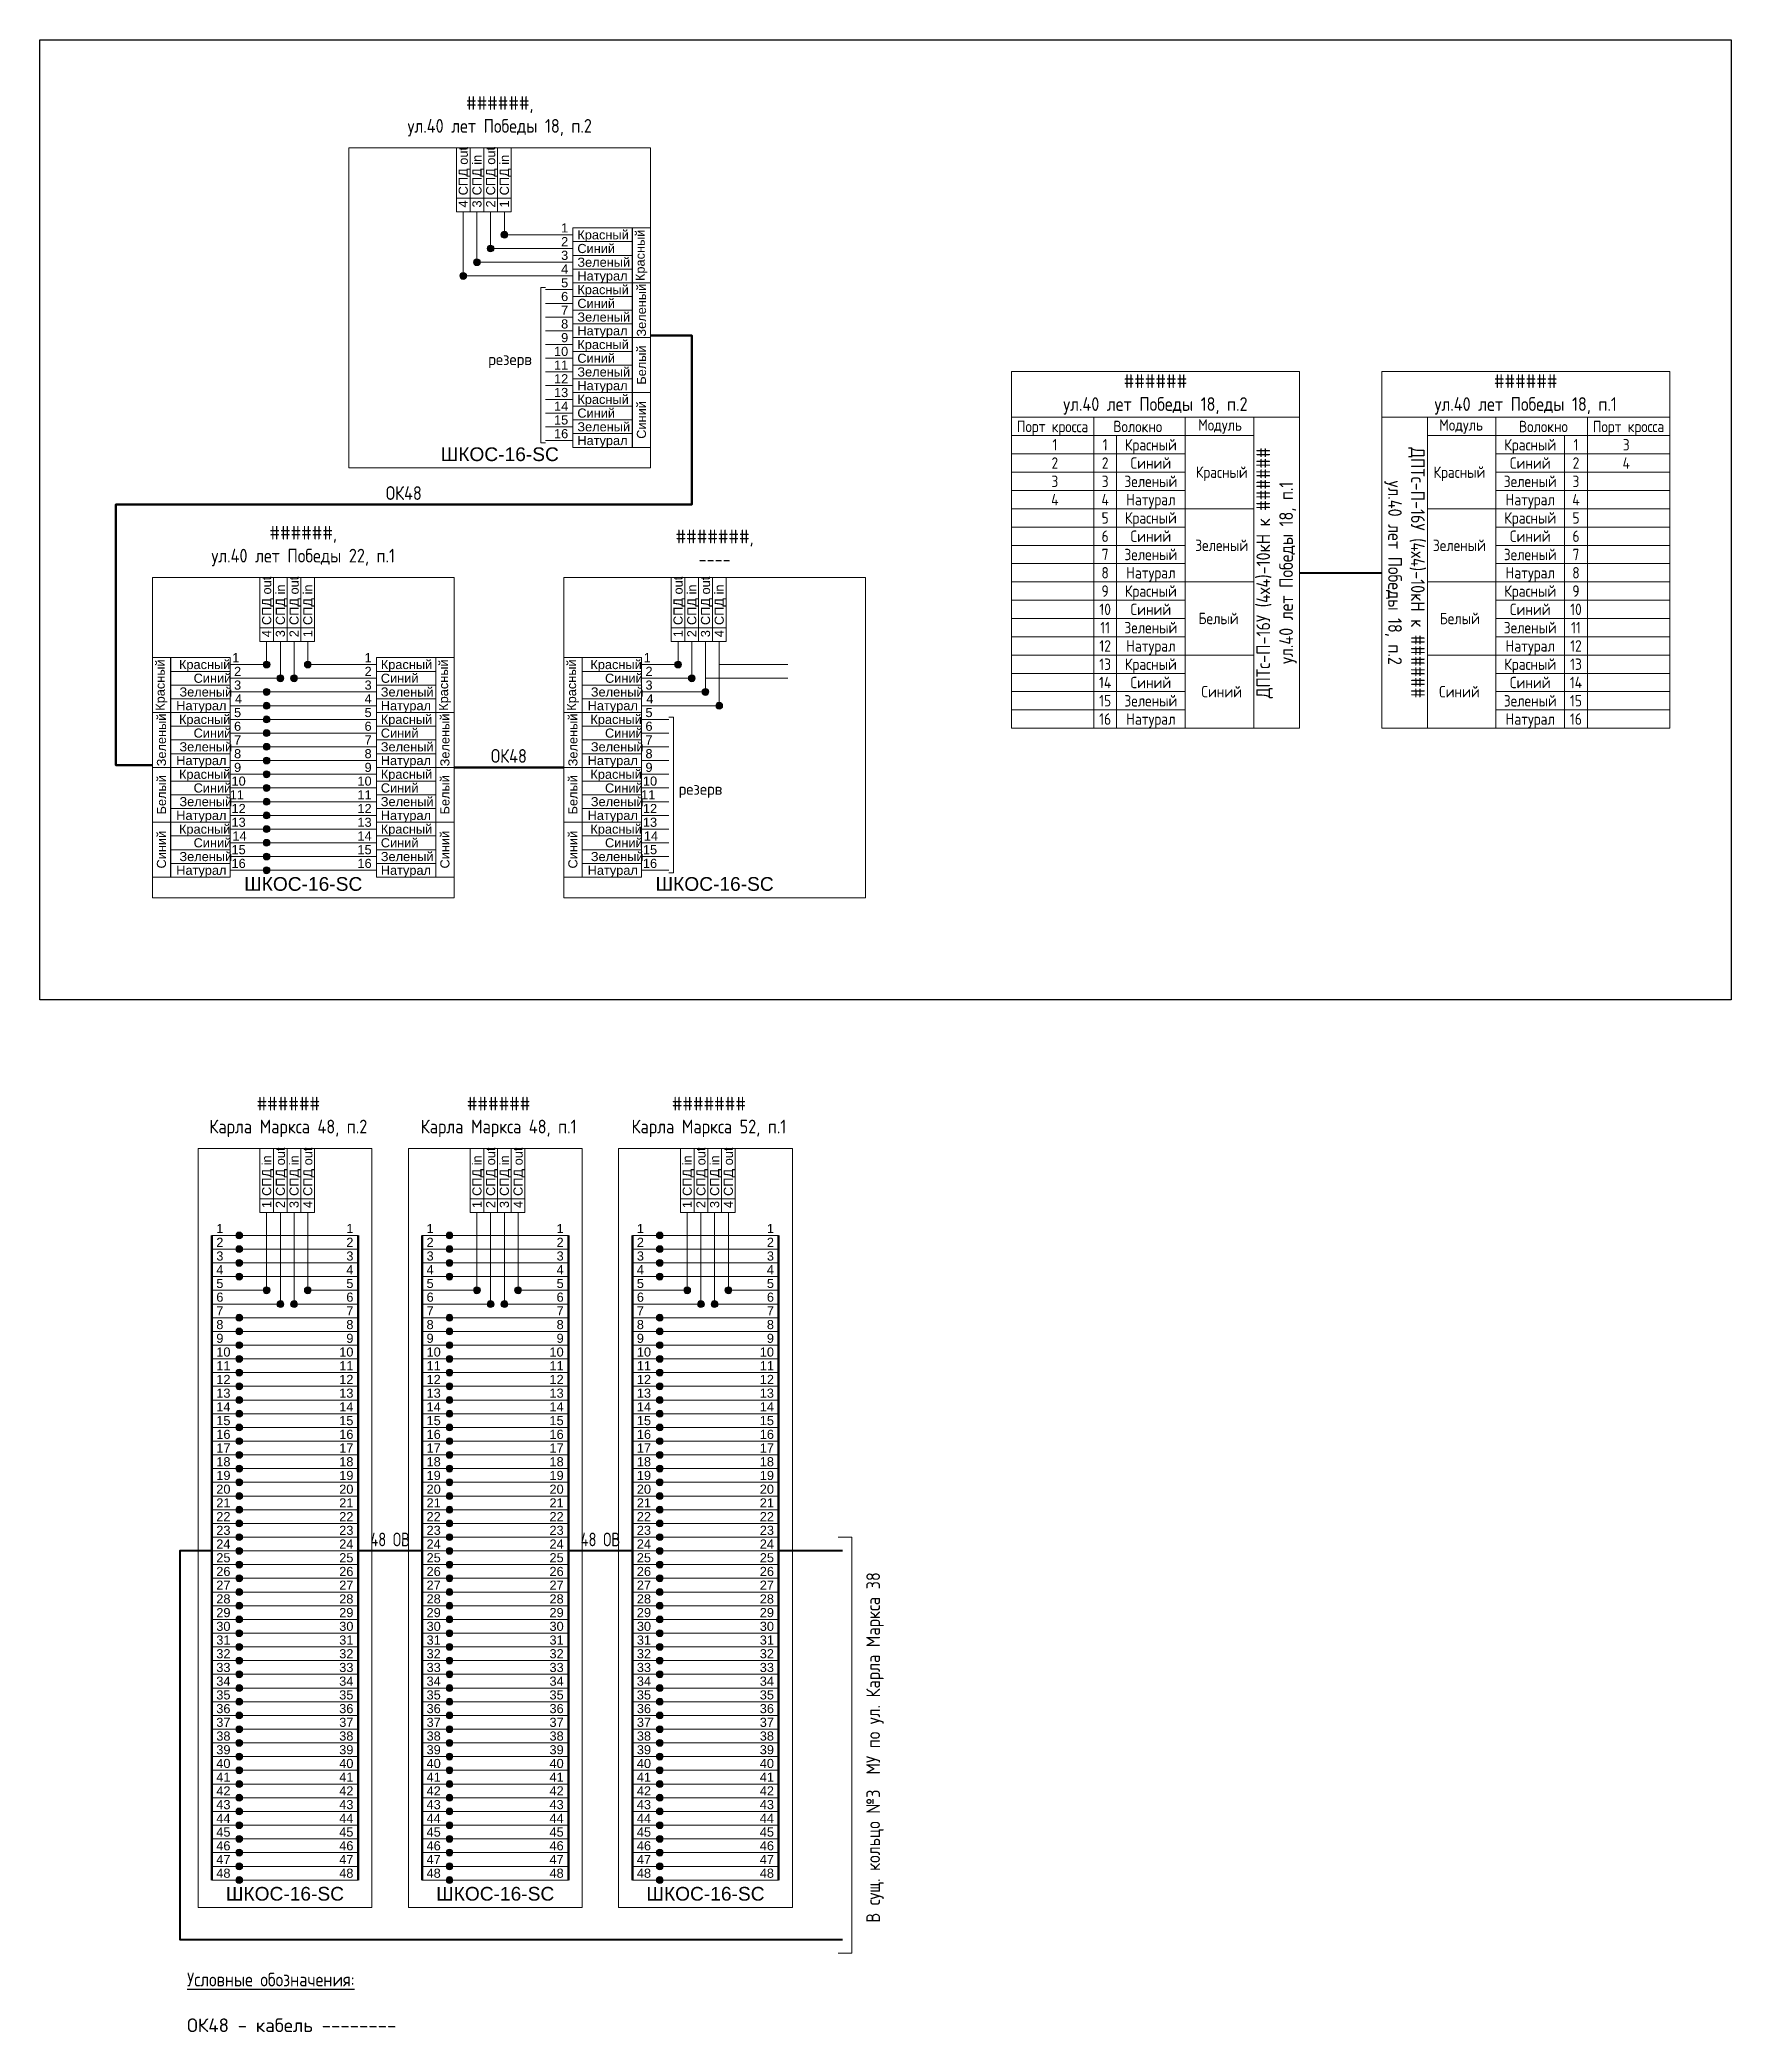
# Model space of a CAD drawing. Header units: millimetres. Extents: x -6680 to 6456, y 1671 to 6150.
# Drawn here: x -5060 to -4690, y 2294.2 to 2730 of the extents above; entities that cross this region are included whole.
import ezdxf
from ezdxf.enums import TextEntityAlignment as Align

# ---------------------------------------------------------------- set-up
doc = ezdxf.new("R2010")
doc.units = ezdxf.units.MM
doc.styles.add('AViewportNPage', font='isocpeur.ttf')
doc.styles.get("Standard").update_dxf_attribs({"font": 'arial.ttf'})
doc.styles.add('мой', font='GOST_Common.ttf', dxfattribs={"width": 0.9, "height": 3})

msp = doc.modelspace()

# ---------------------------------------------------------------- texts
for s, p in [('СПД out', (-4966.38, 2695.99)), ('СПД out', (-4960.38, 2695.99)), ('СПД in', (-4963.38, 2695.99)), ('СПД in', (-4957.38, 2695.99)), ('4', (-4966.38, 2693.33)), ('3', (-4963.38, 2693.33)), ('2', (-4960.38, 2693.33)), ('1', (-4957.38, 2693.33)), ('СПД out', (-5009.38, 2601.99)), ('СПД in', (-5006.38, 2601.99)), ('СПД out', (-5003.38, 2601.99)), ('СПД in', (-5000.38, 2601.99)), ('СПД out', (-4919.38, 2601.99)), ('СПД in', (-4916.38, 2601.99)), ('СПД out', (-4913.38, 2601.99)), ('СПД in', (-4910.38, 2601.99)), ('4', (-5009.38, 2599.33)), ('3', (-5006.38, 2599.33)), ('2', (-5003.38, 2599.33)), ('1', (-5000.38, 2599.33)), ('1', (-4919.38, 2599.33)), ('2', (-4916.38, 2599.33)), ('3', (-4913.38, 2599.33)), ('4', (-4910.38, 2599.33))]:
    msp.add_text(s, height=2, rotation=90).set_placement(p)
for s, p in [('1', (-4944.41, 2687.86)), ('2', (-4944.41, 2684.86)), ('4', (-4944.41, 2678.86)), ('3', (-4944.41, 2681.86)), ('5', (-4944.41, 2675.86)), ('6', (-4944.41, 2672.86)), ('7', (-4944.41, 2669.86)), ('8', (-4944.41, 2666.86)), ('10', (-4944.41, 2660.86)), ('9', (-4944.41, 2663.86)), ('11', (-4944.41, 2657.86)), ('12', (-4944.41, 2654.86)), ('13', (-4944.41, 2651.86)), ('14', (-4944.41, 2648.86)), ('15', (-4944.41, 2645.86)), ('16', (-4944.41, 2642.86)), ('1', (-5016.36, 2593.86)), ('1', (-4987.41, 2593.86)), ('1', (-4926.36, 2593.86)), ('3', (-5015.96, 2587.86)), ('2', (-5015.96, 2590.86)), ('3', (-4987.41, 2587.86)), ('2', (-4987.41, 2590.86)), ('3', (-4925.96, 2587.86)), ('2', (-4925.96, 2590.86)), ('4', (-5015.76, 2584.86)), ('4', (-4987.41, 2584.86)), ('4', (-4925.76, 2584.86)), ('5', (-5015.96, 2581.86)), ('6', (-5015.96, 2578.86)), ('5', (-4987.41, 2581.86)), ('6', (-4987.41, 2578.86)), ('5', (-4925.96, 2581.86)), ('6', (-4925.96, 2578.86)), ('7', (-5015.96, 2575.86)), ('7', (-4987.41, 2575.86)), ('7', (-4925.96, 2575.86)), ('8', (-5015.96, 2572.86)), ('9', (-5015.96, 2569.86)), ('8', (-4987.41, 2572.86)), ('9', (-4987.41, 2569.86)), ('8', (-4925.96, 2572.86)), ('9', (-4925.96, 2569.86)), ('10', (-5014.96, 2566.86)), ('10', (-4987.41, 2566.86)), ('10', (-4924.96, 2566.86)), ('11', (-5015.36, 2563.86)), ('12', (-5014.96, 2560.86)), ('11', (-4987.41, 2563.86)), ('12', (-4987.41, 2560.86)), ('11', (-4925.36, 2563.86)), ('12', (-4924.96, 2560.86)), ('13', (-5014.96, 2557.86)), ('13', (-4987.41, 2557.86)), ('13', (-4924.96, 2557.86)), ('15', (-5014.96, 2551.86)), ('14', (-5014.76, 2554.86)), ('14', (-4987.41, 2554.86)), ('15', (-4987.41, 2551.86)), ('15', (-4924.96, 2551.86)), ('14', (-4924.76, 2554.86)), ('16', (-5014.96, 2548.86)), ('16', (-4987.41, 2548.86)), ('16', (-4924.96, 2548.86))]:
    msp.add_text(s, height=2).set_placement(p, align=Align.RIGHT)
for s, p in [('Синий', (-4942.41, 2683.36)), ('Красный', (-4942.41, 2686.36)), ('Зеленый', (-4942.41, 2680.36)), ('Натурал', (-4942.41, 2677.36)), ('Красный', (-4942.41, 2674.36)), ('Синий', (-4942.41, 2671.36)), ('Зеленый', (-4942.41, 2668.36)), ('Натурал', (-4942.41, 2665.36)), ('Красный', (-4942.41, 2662.36)), ('Зеленый', (-4942.41, 2656.36)), ('Синий', (-4942.41, 2659.36)), ('Натурал', (-4942.41, 2653.36)), ('Красный', (-4942.41, 2650.36)), ('Зеленый', (-4942.41, 2644.36)), ('Синий', (-4942.41, 2647.36)), ('Натурал', (-4942.41, 2641.36)), ('Красный', (-5029.56, 2592.36)), ('Красный', (-4985.41, 2592.36)), ('Красный', (-4939.56, 2592.36)), ('Синий', (-5026.36, 2589.36)), ('Синий', (-4985.41, 2589.36)), ('Синий', (-4936.36, 2589.36)), ('Натурал', (-5030.16, 2583.36)), ('Зеленый', (-5029.46, 2586.36)), ('Зеленый', (-4985.41, 2586.36)), ('Натурал', (-4985.41, 2583.36)), ('Натурал', (-4940.16, 2583.36)), ('Зеленый', (-4939.46, 2586.36)), ('Красный', (-5029.56, 2580.36)), ('Красный', (-4985.41, 2580.36)), ('Красный', (-4939.56, 2580.36)), ('Зеленый', (-5029.46, 2574.36)), ('Синий', (-5026.36, 2577.36)), ('Зеленый', (-4985.41, 2574.36)), ('Синий', (-4985.41, 2577.36)), ('Зеленый', (-4939.46, 2574.36)), ('Синий', (-4936.36, 2577.36)), ('Натурал', (-5030.16, 2571.36)), ('Натурал', (-4985.41, 2571.36)), ('Натурал', (-4940.16, 2571.36)), ('Красный', (-5029.56, 2568.36)), ('Синий', (-5026.36, 2565.36)), ('Синий', (-4985.41, 2565.36)), ('Красный', (-4985.41, 2568.36)), ('Красный', (-4939.56, 2568.36)), ('Синий', (-4936.36, 2565.36)), ('Зеленый', (-5029.46, 2562.36)), ('Зеленый', (-4985.41, 2562.36)), ('Зеленый', (-4939.46, 2562.36)), ('Натурал', (-5030.16, 2559.36)), ('Красный', (-5029.56, 2556.36)), ('Натурал', (-4985.41, 2559.36)), ('Красный', (-4985.41, 2556.36)), ('Натурал', (-4940.16, 2559.36)), ('Красный', (-4939.56, 2556.36)), ('Синий', (-5026.36, 2553.36)), ('Синий', (-4985.41, 2553.36)), ('Синий', (-4936.36, 2553.36)), ('Зеленый', (-5029.46, 2550.36)), ('Зеленый', (-4985.41, 2550.36)), ('Зеленый', (-4939.46, 2550.36)), ('Натурал', (-5030.16, 2547.36)), ('Натурал', (-4985.41, 2547.36)), ('Натурал', (-4940.16, 2547.36))]:
    msp.add_text(s, height=2).set_placement(p)
at = {"color": 7, "linetype": 'Continuous', "lineweight": 15, "style": 'мой'}
for p in [(-4961.9, 2658.86), (-4920.25, 2564.86)]:
    msp.add_text('резерв', height=2.5, dxfattribs=at).set_placement(p)
at = {"color": 7, "style": 'мой', "width": 0.9}
for s, rotation, p in [('Порт кросса', 359.8616, (-4838.45, 2645.43)), ('Порт кросса', 0.1384, (-4712.45, 2645.43)), ('1', 0.1384, (-4837.95, 2641.43)), ('Красный', 0.1384, (-4816.95, 2641.43)), ('Красный', 0.1384, (-4733.95, 2641.43)), ('3', 359.8616, (-4712.95, 2641.43)), ('2', 0.1384, (-4837.95, 2637.43)), ('Синий', 0.1384, (-4816.95, 2637.43)), ('Красный', 359.8616, (-4801.45, 2635.43)), ('Красный', 0.1384, (-4749.45, 2635.43)), ('Синий', 0.1384, (-4733.95, 2637.43)), ('4', 359.8616, (-4712.95, 2637.43)), ('3', 0.1384, (-4837.95, 2633.43)), ('Зеленый', 0.1384, (-4816.95, 2633.43)), ('Зеленый', 0.1384, (-4733.95, 2633.43)), ('4', 0.1384, (-4837.95, 2629.43)), ('Натурал', 0.1384, (-4816.95, 2629.43)), ('Натурал', 0.1384, (-4733.95, 2629.43)), ('Красный', 0.1384, (-4816.95, 2625.43)), ('Красный', 0.1384, (-4733.95, 2625.43)), ('Синий', 0.1384, (-4816.95, 2621.43)), ('Зеленый', 359.8616, (-4801.45, 2619.43)), ('Зеленый', 0.1384, (-4749.45, 2619.43)), ('Синий', 0.1384, (-4733.95, 2621.43)), ('Зеленый', 0.1384, (-4816.95, 2617.43)), ('Зеленый', 0.1384, (-4733.95, 2617.43)), ('Красный', 0.1384, (-4816.95, 2609.43)), ('Натурал', 0.1384, (-4816.95, 2613.43)), ('Красный', 0.1384, (-4733.95, 2609.43)), ('Натурал', 0.1384, (-4733.95, 2613.43)), ('Синий', 0.1384, (-4816.95, 2605.43)), ('Синий', 0.1384, (-4733.95, 2605.43)), ('Зеленый', 0.1384, (-4816.95, 2601.43)), ('Белый ', 359.8616, (-4801.45, 2603.43)), ('Белый ', 0.1384, (-4748.68, 2603.43)), ('Зеленый', 0.1384, (-4733.95, 2601.43)), ('Натурал', 0.1384, (-4816.95, 2597.43)), ('Натурал', 0.1384, (-4733.95, 2597.43)), ('Красный', 0.1384, (-4816.95, 2593.43)), ('Красный', 0.1384, (-4733.95, 2593.43)), ('Синий', 0.1384, (-4816.95, 2589.43)), ('Синий', 359.8616, (-4801.45, 2587.43)), ('Синий', 0.1384, (-4749.45, 2587.43)), ('Синий', 0.1384, (-4733.95, 2589.43)), ('Зеленый', 0.1384, (-4816.95, 2585.43)), ('Зеленый', 0.1384, (-4733.95, 2585.43)), ('Натурал', 0.1384, (-4816.95, 2581.43)), ('Натурал', 0.1384, (-4733.95, 2581.43))]:
    msp.add_text(s, height=2.5, rotation=rotation, dxfattribs=at).set_placement(p, align=Align.MIDDLE_CENTER)
for s, rotation, p in [('Волокно', 359.8616, (-4819.82, 2645.43)), ('Модуль', 359.8616, (-4801.82, 2645.43)), ('Модуль', 0.1384, (-4749.08, 2645.43)), ('Волокно', 0.1384, (-4731.08, 2645.43)), ('1', 359.8616, (-4826.95, 2641.43)), ('1', 0.1384, (-4723.95, 2641.43)), ('2', 359.8616, (-4826.95, 2637.43)), ('2', 0.1384, (-4723.95, 2637.43)), ('3', 359.8616, (-4826.95, 2633.43)), ('3', 0.1384, (-4723.95, 2633.43)), ('4', 359.8616, (-4826.95, 2629.43)), ('4', 0.1384, (-4723.95, 2629.43)), ('5', 359.8616, (-4826.95, 2625.43)), ('5', 0.1384, (-4723.95, 2625.43)), ('6', 359.8616, (-4826.95, 2621.43)), ('6', 0.1384, (-4723.95, 2621.43)), ('7', 359.8616, (-4826.95, 2617.43)), ('7', 0.1384, (-4723.95, 2617.43)), ('9', 359.8616, (-4826.95, 2609.43)), ('8', 359.8616, (-4826.95, 2613.43)), ('9', 0.1384, (-4723.95, 2609.43)), ('8', 0.1384, (-4723.95, 2613.43)), ('10', 359.8616, (-4826.95, 2605.43)), ('10', 0.1384, (-4723.95, 2605.43)), ('11', 359.8616, (-4826.95, 2601.43)), ('11', 0.1384, (-4723.95, 2601.43)), ('12', 359.8616, (-4826.95, 2597.43)), ('12', 0.1384, (-4723.95, 2597.43)), ('13', 359.8616, (-4826.95, 2593.43)), ('13', 0.1384, (-4723.95, 2593.43)), ('14', 359.8616, (-4826.95, 2589.43)), ('14', 0.1384, (-4723.95, 2589.43)), ('15', 359.8616, (-4826.95, 2585.43)), ('15', 0.1384, (-4723.95, 2585.43)), ('16', 359.8616, (-4826.95, 2581.43)), ('16', 0.1384, (-4723.95, 2581.43))]:
    msp.add_text(s, height=2.5, rotation=rotation, dxfattribs=at).set_placement(p, align=Align.MIDDLE)
for p in [(-4959.38, 2639.36), (-5002.38, 2545.36), (-4912.38, 2545.36)]:
    msp.add_text('ШКОС-16-SC', height=3).set_placement(p, align=Align.MIDDLE_CENTER)
at = {"color": 7, "linetype": 'Continuous', "lineweight": 15, "char_height": 3, "attachment_point": 8, "style": 'мой'}
for s, insert, width in [('######,\\Pул.40 лет Победы 18, п.2', (-4959.39, 2708.86), 65.6816), ('######,\\Pул.40 лет Победы 22, п.1', (-5002.39, 2614.86), 65.3895), ('#######,\\P----', (-4912.39, 2614.86), 65.3895), ('######\\PКарла Маркса 48, п.2', (-5005.64, 2489.98), 38), ('######\\PКарла Маркса 48, п.1', (-4959.64, 2489.98), 38), ('#######\\PКарла Маркса 52, п.1', (-4913.64, 2489.98), 38)]:
    msp.add_mtext(s, dxfattribs=dict(at, insert=insert, width=width))
at = {"color": 7, "linetype": 'Continuous', "lineweight": 35, "char_height": 2, "width": 12, "attachment_point": 5, "rotation": 90}
for s, insert in [('Красный', (-4928.38, 2682.86)), ('Зеленый', (-4928.38, 2670.86)), ('Белый', (-4928.38, 2658.86)), ('Синий', (-4928.38, 2646.86)), ('Красный', (-5033.38, 2588.86)), ('Красный', (-4971.38, 2588.86)), ('Красный', (-4943.38, 2588.86)), ('Зеленый', (-5033.38, 2576.86)), ('Зеленый', (-4971.38, 2576.86)), ('Зеленый', (-4943.38, 2576.86)), ('Белый', (-5033.38, 2564.86)), ('Белый', (-4971.38, 2564.86)), ('Белый', (-4943.38, 2564.86)), ('Синий', (-5033.38, 2552.86)), ('Синий', (-4971.38, 2552.86)), ('Синий', (-4943.38, 2552.86))]:
    msp.add_mtext(s, dxfattribs=dict(at, insert=insert))
at = {"color": 7, "linetype": 'Continuous', "lineweight": 20, "char_height": 3, "width": 63, "attachment_point": 5, "style": 'мой'}
for s, insert in [('###### \\Pул.40 лет Победы 18, п.2', (-4815.95, 2652.43)), ('###### \\Pул.40 лет Победы 18, п.1', (-4734.95, 2652.43))]:
    msp.add_mtext(s, dxfattribs=dict(at, insert=insert))
at = {"color": 7, "linetype": 'Continuous', "lineweight": 20, "char_height": 3, "width": 68, "attachment_point": 5, "style": 'мой'}
for s, insert, rotation in [('ДПТс-П-16У (4х4)-10кН к ###### \\Pул.40 лет Победы 18, п.1', (-4789.45, 2613.43), 90), ('ДПТс-П-16У (4х4)-10кН к ###### \\Pул.40 лет Победы 18, п.2', (-4761.45, 2613.43), 270)]:
    msp.add_mtext(s, dxfattribs=dict(at, insert=insert, rotation=rotation))
at = {"color": 7, "char_height": 3, "attachment_point": 5, "rotation": 359.8616, "style": 'мой'}
for s, insert in [('ОК48{\\W0.8;\\P }', (-4980.38, 2628.36)), ('ОК48{\\W0.8;\\P }', (-4957.39, 2570.86)), ('{\\W0.8;48 ОВ\\P }', (-4983.38, 2399.48)), ('{\\W0.8;48 ОВ\\P }', (-4937.38, 2399.48))]:
    msp.add_mtext_dynamic_manual_height_columns(s, width=12.199, gutter_width=12.5, heights=[0], dxfattribs=dict(at, insert=insert))
at = {"color": 7, "linetype": 'Continuous', "lineweight": 15, "insert": (-4875.38, 2356.48), "char_height": 3, "width": 76.2643, "attachment_point": 8, "rotation": 90, "style": 'мой'}
msp.add_mtext('В сущ. кольцо №3  МУ по ул.\\~Карла Маркса 38', dxfattribs=at)
at = {"color": 7, "insert": (-5027.79, 2307.22), "char_height": 3, "width": 78.9536, "attachment_point": 1, "style": 'AViewportNPage'}
msp.add_mtext('{\\fGOST Common|b0|i0|c204|p34;\\W0.9;\\LУсловные обозначения:\\P\\pt6;}\\PОК48 - кабель --------', dxfattribs=at)

# ---------------------------------------------------------------- blocks, each defined once
blk = doc.blocks.new('*U44')
at = {"color": 7, "lineweight": 20}
blk.add_lwpolyline([(-13, 0), (19, 0)], dxfattribs=at)
blk = doc.blocks.new('*U45')
at = {"color": 0, "linetype": 'ByBlock', "lineweight": -2, "transparency": 16777216}
for p in [(0, 0), (0, -3), (0, -6), (0, -9), (0, -12), (0, -15), (0, -18), (0, -21), (0, -24), (0, -27), (0, -30), (0, -33), (0, -36), (0, -39)]:
    blk.add_blockref('*U44', p, dxfattribs=at)
blk = doc.blocks.new('*U64')
at = {"color": 7, "lineweight": 20}
blk.add_lwpolyline([(-10, 0), (-7, 0)], dxfattribs=at)
blk = doc.blocks.new('*U65')
at = {"color": 0, "linetype": 'ByBlock', "lineweight": -2, "transparency": 16777216}
for p in [(0, 0), (0, -3), (0, -6), (0, -9)]:
    blk.add_blockref('*U64', p, dxfattribs=at)
blk = doc.blocks.new('*U66')
at = {"color": 7, "lineweight": 20}
for points in [[(-1.5, -3.5), (1.5, -3.5), (1.5, 7.5), (-1.5, 7.5)], [(-1.5, -6.5), (1.5, -6.5), (1.5, -3.5), (-1.5, -3.5)]]:
    blk.add_lwpolyline(points, close=True, dxfattribs=at)
blk = doc.blocks.new('*U67')
at = {"color": 0, "linetype": 'ByBlock', "lineweight": -2, "transparency": 16777216}
for p in [(0, 0), (3, 0), (6, 0), (9, 0)]:
    blk.add_blockref('*U66', p, dxfattribs=at)
blk = doc.blocks.new('*U42')
at = {"color": 7, "lineweight": 20}
blk.add_lwpolyline([(-13, 0), (0, 0), (0, -3), (-13, -3)], close=True, dxfattribs=at)
blk = doc.blocks.new('*U43')
at = {"color": 0, "linetype": 'ByBlock', "lineweight": -2, "transparency": 16777216}
for p in [(0, 0), (0, -3), (0, -6), (0, -9), (0, -12), (0, -15), (0, -18), (0, -21), (0, -24), (0, -27), (0, -30), (0, -33), (0, -36), (0, -39), (0, -42), (0, -45)]:
    blk.add_blockref('*U42', p, dxfattribs=at)
blk = doc.blocks.new('*U68')
at = {"color": 7, "lineweight": 20}
blk.add_lwpolyline([(-13, 0), (0, 0), (0, -3), (-13, -3)], close=True, dxfattribs=at)
blk = doc.blocks.new('*U69')
at = {"color": 0, "linetype": 'ByBlock', "lineweight": -2, "transparency": 16777216}
for p in [(0, 0), (0, -3), (0, -6), (0, -9), (0, -12), (0, -15), (0, -18), (0, -21), (0, -24), (0, -27), (0, -30), (0, -33), (0, -36), (0, -39), (0, -42), (0, -45)]:
    blk.add_blockref('*U68', p, dxfattribs=at)
blk = doc.blocks.new('*U70')
at = {"color": 7, "lineweight": 20}
blk.add_lwpolyline([(-2, 6), (2, 6), (2, -6), (-2, -6)], close=True, dxfattribs=at)
blk = doc.blocks.new('*U71')
at = {"color": 0, "linetype": 'ByBlock', "lineweight": -2, "transparency": 16777216}
for p in [(0, 0), (0, -12), (0, -24), (0, -36)]:
    blk.add_blockref('*U70', p, dxfattribs=at)
blk = doc.blocks.new('*U72')
at = {"color": 7, "lineweight": 20}
blk.add_lwpolyline([(-2, 6), (2, 6), (2, -6), (-2, -6)], close=True, dxfattribs=at)
blk = doc.blocks.new('*U73')
at = {"color": 0, "linetype": 'ByBlock', "lineweight": -2, "transparency": 16777216}
for p in [(0, 0), (0, -12), (0, -24), (0, -36)]:
    blk.add_blockref('*U72', p, dxfattribs=at)
blk = doc.blocks.new('*U74')
at = {"color": 7, "lineweight": 20}
blk.add_lwpolyline([(-10, 0), (-7, 0)], dxfattribs=at)
blk = doc.blocks.new('*U75')
at = {"color": 0, "linetype": 'ByBlock', "lineweight": -2, "transparency": 16777216}
for p in [(0, 0), (0, -3), (0, -6), (0, -9)]:
    blk.add_blockref('*U74', p, dxfattribs=at)
blk = doc.blocks.new('*U76')
at = {"color": 7, "lineweight": 20}
for points in [[(-1.5, -3.5), (1.5, -3.5), (1.5, 7.5), (-1.5, 7.5)], [(-1.5, -6.5), (1.5, -6.5), (1.5, -3.5), (-1.5, -3.5)]]:
    blk.add_lwpolyline(points, close=True, dxfattribs=at)
blk = doc.blocks.new('*U77')
at = {"color": 0, "linetype": 'ByBlock', "lineweight": -2, "transparency": 16777216}
for p in [(0, 0), (3, 0), (6, 0), (9, 0)]:
    blk.add_blockref('*U76', p, dxfattribs=at)
blk = doc.blocks.new('*U78')
at = {"color": 7, "lineweight": 20}
blk.add_lwpolyline([(-13, 0), (0, 0), (0, -3), (-13, -3)], close=True, dxfattribs=at)
blk = doc.blocks.new('*U79')
at = {"color": 0, "linetype": 'ByBlock', "lineweight": -2, "transparency": 16777216}
for p in [(0, 0), (0, -3), (0, -6), (0, -9), (0, -12), (0, -15), (0, -18), (0, -21), (0, -24), (0, -27), (0, -30), (0, -33), (0, -36), (0, -39), (0, -42), (0, -45)]:
    blk.add_blockref('*U78', p, dxfattribs=at)
blk = doc.blocks.new('*U49')
at = {"color": 7, "lineweight": 20}
blk.add_lwpolyline([(-2, 6), (2, 6), (2, -6), (-2, -6)], close=True, dxfattribs=at)
blk = doc.blocks.new('*U50')
at = {"color": 0, "linetype": 'ByBlock', "lineweight": -2, "transparency": 16777216}
for p in [(0, 0), (0, -12), (0, -24), (0, -36)]:
    blk.add_blockref('*U49', p, dxfattribs=at)
blk = doc.blocks.new('*U53')
at = {"color": 7, "lineweight": 20}
blk.add_lwpolyline([(-10, 0), (-7, 0)], dxfattribs=at)
blk = doc.blocks.new('*U54')
at = {"color": 0, "linetype": 'ByBlock', "lineweight": -2, "transparency": 16777216}
for p in [(0, 0), (0, -3), (0, -6), (0, -9)]:
    blk.add_blockref('*U53', p, dxfattribs=at)
blk = doc.blocks.new('*U55')
at = {"color": 7, "lineweight": 20}
for points in [[(-1.5, -3.5), (1.5, -3.5), (1.5, 7.5), (-1.5, 7.5)], [(-1.5, -6.5), (1.5, -6.5), (1.5, -3.5), (-1.5, -3.5)]]:
    blk.add_lwpolyline(points, close=True, dxfattribs=at)
blk = doc.blocks.new('*U56')
at = {"color": 0, "linetype": 'ByBlock', "lineweight": -2, "transparency": 16777216}
for p in [(0, 0), (3, 0), (6, 0), (9, 0)]:
    blk.add_blockref('*U55', p, dxfattribs=at)
blk = doc.blocks.new('*U51')
at = {"color": 7, "lineweight": 20}
blk.add_lwpolyline([(-13, 0), (0, 0), (0, -3), (-13, -3)], close=True, dxfattribs=at)
blk = doc.blocks.new('*U52')
at = {"color": 0, "linetype": 'ByBlock', "lineweight": -2, "transparency": 16777216}
for p in [(0, 0), (0, -3), (0, -6), (0, -9), (0, -12), (0, -15), (0, -18), (0, -21), (0, -24), (0, -27), (0, -30), (0, -33), (0, -36), (0, -39), (0, -42), (0, -45)]:
    blk.add_blockref('*U51', p, dxfattribs=at)
blk = doc.blocks.new('*U57')
at = {"color": 7, "lineweight": 20}
blk.add_lwpolyline([(-2, 6), (2, 6), (2, -6), (-2, -6)], close=True, dxfattribs=at)
blk = doc.blocks.new('*U58')
at = {"color": 0, "linetype": 'ByBlock', "lineweight": -2, "transparency": 16777216}
for p in [(0, 0), (0, -12), (0, -24), (0, -36)]:
    blk.add_blockref('*U57', p, dxfattribs=at)
blk = doc.blocks.new('*U59')
at = {"color": 7, "linetype": 'Continuous', "lineweight": 20}
blk.add_lwpolyline([(-3, 0), (3, 0)], dxfattribs=at)
blk = doc.blocks.new('*U60')
at = {"color": 0, "linetype": 'ByBlock', "lineweight": -2, "transparency": 16777216}
for p in [(0, 0), (0, -3), (0, -6), (0, -9), (0, -12), (0, -15), (0, -18), (0, -21), (0, -24), (0, -27), (0, -30), (0, -33)]:
    blk.add_blockref('*U59', p, dxfattribs=at)
blk = doc.blocks.new('*U61')
at = {"color": 7, "linetype": 'Continuous', "lineweight": 20}
blk.add_lwpolyline([(-3, 0), (3, 0)], dxfattribs=at)
blk = doc.blocks.new('*U62')
at = {"color": 0, "linetype": 'ByBlock', "lineweight": -2, "transparency": 16777216}
for p in [(0, 0), (0, -3), (0, -6), (0, -9), (0, -12), (0, -15), (0, -18), (0, -21), (0, -24), (0, -27), (0, -30), (0, -33)]:
    blk.add_blockref('*U61', p, dxfattribs=at)
blk = doc.blocks.new('*U63')
at = {"color": 7, "lineweight": 20}
for points in [[(-1.5, -3.5), (1.5, -3.5), (1.5, 7.5), (-1.5, 7.5)], [(-1.5, -6.5), (1.5, -6.5), (1.5, -3.5), (-1.5, -3.5)]]:
    blk.add_lwpolyline(points, close=True, dxfattribs=at)
blk = doc.blocks.new('*U46')
at = {"color": 0, "linetype": 'ByBlock', "lineweight": -2, "transparency": 16777216}
for p in [(0, 0), (3, 0), (6, 0), (9, 0)]:
    blk.add_blockref('*U63', p, dxfattribs=at)
blk = doc.blocks.new('*U82')
at = {"color": 7, "lineweight": 20}
blk.add_lwpolyline([(-13, 0), (19, 0)], dxfattribs=at)
blk = doc.blocks.new('*U83')
at = {"color": 0, "linetype": 'ByBlock', "lineweight": -2, "transparency": 16777216}
for p in [(0, 0), (0, -3), (0, -6), (0, -9), (0, -12), (0, -15), (0, -18), (0, -21), (0, -24), (0, -27), (0, -30), (0, -33), (0, -36), (0, -39), (0, -42), (0, -45), (0, -48), (0, -51), (0, -54), (0, -57), (0, -60), (0, -63), (0, -66), (0, -69), (0, -72), (0, -75), (0, -78), (0, -81), (0, -84), (0, -87), (0, -90), (0, -93), (0, -96), (0, -99), (0, -102), (0, -105), (0, -108), (0, -111), (0, -114), (0, -117), (0, -120), (0, -123)]:
    blk.add_blockref('*U82', p, dxfattribs=at)
blk = doc.blocks.new('*U84')
at = {"color": 7, "lineweight": 20}
blk.add_lwpolyline([(-10, 0), (-7, 0)], dxfattribs=at)
blk = doc.blocks.new('*U87')
at = {"color": 0, "linetype": 'ByBlock', "lineweight": -2, "transparency": 16777216}
for p in [(0, 0), (0, -3), (0, -6), (0, -9)]:
    blk.add_blockref('*U84', p, dxfattribs=at)
blk = doc.blocks.new('*U80')
at = {"color": 7, "lineweight": 20}
for points in [[(-1.5, -3.5), (1.5, -3.5), (1.5, 7.5), (-1.5, 7.5)], [(-1.5, -6.5), (1.5, -6.5), (1.5, -3.5), (-1.5, -3.5)]]:
    blk.add_lwpolyline(points, close=True, dxfattribs=at)
blk = doc.blocks.new('*U81')
at = {"color": 0, "linetype": 'ByBlock', "lineweight": -2, "transparency": 16777216}
for p in [(0, 0), (3, 0), (6, 0), (9, 0)]:
    blk.add_blockref('*U80', p, dxfattribs=at)
blk = doc.blocks.new('*U85')
at = {"color": 7, "lineweight": 20}
blk.add_lwpolyline([(-13, 0), (19, 0)], dxfattribs=at)
blk = doc.blocks.new('*U86')
at = {"color": 0, "linetype": 'ByBlock', "lineweight": -2, "transparency": 16777216}
for p in [(0, 0), (0, -3), (0, -6), (0, -9)]:
    blk.add_blockref('*U85', p, dxfattribs=at)
blk = doc.blocks.new('Сварка')
at = {"linetype": 'Continuous', "lineweight": 30, "true_color": 0xffffff}
h = blk.add_hatch(color=7, dxfattribs=at)
h.dxf.hatch_style = 1
h.paths.add_polyline_path([(1, 0, 1), (-1, 0, 1)])
at = {"color": 7, "linetype": 'Continuous', "lineweight": 20}
blk.add_circle((0, 0), 1, dxfattribs=at)
blk = doc.blocks.new('*U48')
at = {"color": 7, "lineweight": 20}
blk.add_lwpolyline([(-19, 80.52), (19, 80.52), (19, -85.48), (-19, -85.48)], close=True, dxfattribs=at)
at = {"color": 7, "lineweight": 50}
for points in [[(-16, 61.52), (-16, -79.48)], [(16, 61.52), (16, -79.48)]]:
    blk.add_lwpolyline(points, dxfattribs=at)
at = {"color": 7, "lineweight": 20}
for points in [[(-4, 49.52), (-4, 63.52)], [(-1, 46.52), (-1, 63.52)], [(2, 46.52), (2, 63.52)], [(5, 49.52), (5, 63.52)]]:
    blk.add_lwpolyline(points, dxfattribs=at)
at = {"color": 7, "linetype": 'Continuous', "lineweight": 15}
for points in [[(-16, 49.52), (-4, 49.52)], [(5, 49.52), (16, 49.52)], [(-16, 46.52), (-1, 46.52)], [(2, 46.52), (16, 46.52)]]:
    blk.add_lwpolyline(points, dxfattribs=at)
blk.add_blockref('*U81', (-4, 73.02), dxfattribs=at)
at = {"color": 7, "lineweight": 20, "rotation": 90}
blk.add_blockref('*U87', (-4, 73.52), dxfattribs=at)
at = {"color": 7, "lineweight": 20}
for name, p in [('*U86', (-3, 61.52)), ('*U83', (-3, 43.52))]:
    blk.add_blockref(name, p, dxfattribs=at)
at = {"color": 7, "lineweight": 20, "xscale": 0.75, "yscale": 0.75, "zscale": 0.75}
for p in [(-10, 61.52), (-10, 58.52), (-10, 55.52), (-10, 52.52), (-4, 49.52), (5, 49.52), (-10, 43.52), (-1, 46.52), (2, 46.52), (-10, 40.52), (-10, 37.52), (-10, 34.52), (-10, 31.52), (-10, 28.52), (-10, 25.52), (-10, 22.52), (-10, 19.52), (-10, 16.52), (-10, 13.52), (-10, 10.52), (-10, 7.52), (-10, 4.52), (-10, 1.52), (-10, -1.48), (-10, -4.48), (-10, -7.48), (-10, -10.48), (-10, -13.48), (-10, -16.48), (-10, -19.48), (-10, -22.48), (-10, -25.48), (-10, -28.48), (-10, -31.48), (-10, -34.48), (-10, -37.48), (-10, -40.48), (-10, -43.48), (-10, -46.48), (-10, -49.48), (-10, -52.48), (-10, -55.48), (-10, -58.48), (-10, -61.48), (-10, -64.48), (-10, -67.48), (-10, -70.48), (-10, -73.48), (-10, -76.48), (-10, -79.48)]:
    blk.add_blockref('Сварка', p, dxfattribs=at)
for s, p in [('СПД in', (-3, 70.16)), ('СПД out', (0, 70.16)), ('СПД in', (3, 70.16)), ('СПД out', (6, 70.16)), ('1', (-3, 67.5)), ('2', (0, 67.5)), ('3', (3, 67.5)), ('4', (6, 67.5))]:
    blk.add_text(s, height=2, rotation=90).set_placement(p)
for s, p in [('2', (-15.02, 59.02)), ('1', (-15.02, 62.02)), ('3', (-15.02, 56.02)), ('4', (-15.02, 53.02)), ('5', (-15.02, 50.02)), ('6', (-15.02, 47.02)), ('7', (-15.02, 44.02)), ('8', (-15.02, 41.02)), ('9', (-15.02, 38.02)), ('10', (-15.02, 35.02)), ('11', (-15.02, 32.02)), ('12', (-15.02, 29.02)), ('13', (-15.02, 26.02)), ('14', (-15.02, 23.02)), ('15', (-15.02, 20.02)), ('16', (-15.02, 17.02)), ('17', (-15.02, 14.02)), ('18', (-15.02, 11.02)), ('19', (-15.02, 8.02)), ('20', (-15.02, 5.02)), ('21', (-15.02, 2.02)), ('22', (-15.02, -0.98)), ('23', (-15.02, -3.98)), ('24', (-15.02, -6.98)), ('25', (-15.02, -9.98)), ('26', (-15.02, -12.98)), ('27', (-15.02, -15.98)), ('28', (-15.02, -18.98)), ('29', (-15.02, -21.98)), ('30', (-15.02, -24.98)), ('31', (-15.02, -27.98)), ('32', (-15.02, -30.98)), ('33', (-15.02, -33.98)), ('34', (-15.02, -36.98)), ('35', (-15.02, -39.98)), ('36', (-15.02, -42.98)), ('37', (-15.02, -45.98)), ('38', (-15.02, -48.98)), ('39', (-15.02, -51.98)), ('40', (-15.02, -54.98)), ('41', (-15.02, -57.98)), ('42', (-15.02, -60.98)), ('43', (-15.02, -63.98)), ('44', (-15.02, -66.98)), ('45', (-15.02, -69.98)), ('46', (-15.02, -72.98)), ('47', (-15.02, -75.98)), ('48', (-15.02, -78.98))]:
    blk.add_text(s, height=2).set_placement(p)
for s, p in [('2', (14.98, 59.02)), ('1', (14.98, 62.02)), ('3', (14.98, 56.02)), ('4', (14.98, 53.02)), ('5', (14.98, 50.02)), ('6', (14.98, 47.02)), ('7', (14.98, 44.02)), ('8', (14.98, 41.02)), ('9', (14.98, 38.02)), ('10', (14.98, 35.02)), ('11', (14.98, 32.02)), ('12', (14.98, 29.02)), ('13', (14.98, 26.02)), ('14', (14.98, 23.02)), ('15', (14.98, 20.02)), ('16', (14.98, 17.02)), ('17', (14.98, 14.02)), ('18', (14.98, 11.02)), ('19', (14.98, 8.02)), ('20', (14.98, 5.02)), ('21', (14.98, 2.02)), ('22', (14.98, -0.98)), ('23', (14.98, -3.98)), ('24', (14.98, -6.98)), ('25', (14.98, -9.98)), ('26', (14.98, -12.98)), ('27', (14.98, -15.98)), ('28', (14.98, -18.98)), ('29', (14.98, -21.98)), ('30', (14.98, -24.98)), ('31', (14.98, -27.98)), ('32', (14.98, -30.98)), ('33', (14.98, -33.98)), ('34', (14.98, -36.98)), ('35', (14.98, -39.98)), ('36', (14.98, -42.98)), ('37', (14.98, -45.98)), ('38', (14.98, -48.98)), ('39', (14.98, -51.98)), ('40', (14.98, -54.98)), ('41', (14.98, -57.98)), ('42', (14.98, -60.98)), ('43', (14.98, -63.98)), ('44', (14.98, -66.98)), ('45', (14.98, -69.98)), ('46', (14.98, -72.98)), ('47', (14.98, -75.98)), ('48', (14.98, -78.98))]:
    blk.add_text(s, height=2).set_placement(p, align=Align.RIGHT)
blk.add_text('ШКОС-16-SC', height=3).set_placement((0, -82.48), align=Align.MIDDLE_CENTER)
blk = doc.blocks.new('*U47')
at = {"color": 0, "linetype": 'ByBlock', "lineweight": -2, "transparency": 16777216}
for p in [(0, 0), (46, 0), (92, 0)]:
    blk.add_blockref('*U48', p, dxfattribs=at)
blk = doc.blocks.new('*U90')
at = {"color": 7, "linetype": 'Continuous', "lineweight": 20}
blk.add_lwpolyline([(8, -1.5), (8, 2.5), (-7, 2.5), (-7, -1.5)], close=True, dxfattribs=at)
blk = doc.blocks.new('*U91')
at = {"color": 0, "linetype": 'ByBlock', "lineweight": -2, "transparency": 16777216}
for p in [(0, 0), (0, -4), (0, -8), (0, -12), (0, -16), (0, -20), (0, -24), (0, -28), (0, -32), (0, -36), (0, -40), (0, -44), (0, -48), (0, -52), (0, -56), (0, -60)]:
    blk.add_blockref('*U90', p, dxfattribs=at)
blk = doc.blocks.new('*U92')
at = {"color": 7, "linetype": 'Continuous', "lineweight": 20}
blk.add_lwpolyline([(-1, -2.5), (-1, 1.5), (-6, 1.5), (-6, -2.5)], close=True, dxfattribs=at)
blk = doc.blocks.new('*U95')
at = {"color": 0, "linetype": 'ByBlock', "lineweight": -2, "transparency": 16777216}
for p in [(0, 0), (0, -4), (0, -8), (0, -12), (0, -16), (0, -20), (0, -24), (0, -28), (0, -32), (0, -36), (0, -40), (0, -44), (0, -48), (0, -52), (0, -56), (0, -60)]:
    blk.add_blockref('*U92', p, dxfattribs=at)
blk = doc.blocks.new('*U96')
at = {"color": 7, "linetype": 'Continuous', "lineweight": 20}
blk.add_lwpolyline([(8, -1.5), (8, 2.5), (-10, 2.5), (-10, -1.5)], close=True, dxfattribs=at)
blk = doc.blocks.new('*U97')
at = {"color": 0, "linetype": 'ByBlock', "lineweight": -2, "transparency": 16777216}
for p in [(0, 0), (0, -4), (0, -8), (0, -12), (0, -16), (0, -20), (0, -24), (0, -28), (0, -32), (0, -36), (0, -40), (0, -44), (0, -48), (0, -52), (0, -56), (0, -60), (0, -64)]:
    blk.add_blockref('*U96', p, dxfattribs=at)
blk = doc.blocks.new('*U98')
at = {"color": 7, "linetype": 'Continuous', "lineweight": 20}
blk.add_lwpolyline([(8, -1.5), (8, 2.5), (-7, 2.5), (-7, -1.5)], close=True, dxfattribs=at)
blk = doc.blocks.new('*U99')
at = {"color": 0, "linetype": 'ByBlock', "lineweight": -2, "transparency": 16777216}
for p in [(0, 0), (0, -4), (0, -8), (0, -12), (0, -16), (0, -20), (0, -24), (0, -28), (0, -32), (0, -36), (0, -40), (0, -44), (0, -48), (0, -52), (0, -56), (0, -60)]:
    blk.add_blockref('*U98', p, dxfattribs=at)
blk = doc.blocks.new('*U100')
at = {"color": 7, "linetype": 'Continuous', "lineweight": 20}
blk.add_lwpolyline([(-1, -2.5), (-1, 1.5), (-6, 1.5), (-6, -2.5)], close=True, dxfattribs=at)
blk = doc.blocks.new('*U101')
at = {"color": 0, "linetype": 'ByBlock', "lineweight": -2, "transparency": 16777216}
for p in [(0, 0), (0, -4), (0, -8), (0, -12), (0, -16), (0, -20), (0, -24), (0, -28), (0, -32), (0, -36), (0, -40), (0, -44), (0, -48), (0, -52), (0, -56), (0, -60)]:
    blk.add_blockref('*U100', p, dxfattribs=at)
blk = doc.blocks.new('*U102')
at = {"color": 7, "linetype": 'Continuous', "lineweight": 20}
blk.add_lwpolyline([(8, -1.5), (8, 2.5), (-10, 2.5), (-10, -1.5)], close=True, dxfattribs=at)
blk = doc.blocks.new('*U103')
at = {"color": 0, "linetype": 'ByBlock', "lineweight": -2, "transparency": 16777216}
for p in [(0, 0), (0, -4), (0, -8), (0, -12), (0, -16), (0, -20), (0, -24), (0, -28), (0, -32), (0, -36), (0, -40), (0, -44), (0, -48), (0, -52), (0, -56), (0, -60), (0, -64)]:
    blk.add_blockref('*U102', p, dxfattribs=at)
blk = doc.blocks.new('*U104')
at = {"color": 7, "linetype": 'Continuous', "lineweight": 15}
blk.add_lwpolyline([(7.5, 8), (-7.5, 8), (-7.5, -8), (7.5, -8)], close=True, dxfattribs=at)
blk = doc.blocks.new('*U105')
at = {"color": 0, "linetype": 'ByBlock', "lineweight": -2, "transparency": 16777216}
for p in [(0, 0), (0, -16), (0, -32), (0, -48)]:
    blk.add_blockref('*U104', p, dxfattribs=at)
blk = doc.blocks.new('*U93')
at = {"color": 7, "linetype": 'Continuous', "lineweight": 15}
blk.add_lwpolyline([(7.5, 8), (-7.5, 8), (-7.5, -8), (7.5, -8)], close=True, dxfattribs=at)
blk = doc.blocks.new('*U94')
at = {"color": 0, "linetype": 'ByBlock', "lineweight": -2, "transparency": 16777216}
for p in [(0, 0), (0, -16), (0, -32), (0, -48)]:
    blk.add_blockref('*U93', p, dxfattribs=at)

# ---------------------------------------------------------------- linework, layer by layer
msp.add_lwpolyline([(-5060, 2730), (-4690, 2730), (-4690, 2520), (-5060, 2520)], close=True)
at = {"color": 7, "lineweight": 20}
for points in [[(-4992.39, 2706.36), (-4926.39, 2706.36), (-4926.39, 2636.36), (-4992.39, 2636.36)], [(-5035.39, 2612.36), (-4969.39, 2612.36), (-4969.39, 2542.36), (-5035.39, 2542.36)], [(-4945.39, 2612.36), (-4879.39, 2612.36), (-4879.39, 2542.36), (-4945.39, 2542.36)]]:
    msp.add_lwpolyline(points, close=True, dxfattribs=at)
for points in [[(-4967.38, 2678.36), (-4967.38, 2689.36)], [(-4964.38, 2681.36), (-4964.38, 2689.36)], [(-4961.38, 2684.36), (-4961.38, 2689.36)], [(-4958.38, 2687.36), (-4958.38, 2689.36)], [(-4958.38, 2687.36), (-4943.38, 2687.36)], [(-4964.38, 2681.36), (-4943.38, 2681.36)], [(-4961.38, 2684.36), (-4943.38, 2684.36)], [(-4967.38, 2678.36), (-4943.38, 2678.36)], [(-4949.39, 2675.86), (-4950.39, 2675.86), (-4950.39, 2641.83), (-4949.39, 2641.83)], [(-5018.38, 2593.36), (-5010.38, 2593.36)], [(-5010.38, 2593.36), (-5010.38, 2595.36)], [(-5007.38, 2590.36), (-5007.38, 2595.36)], [(-5004.38, 2590.36), (-5004.38, 2595.36)], [(-5001.38, 2593.36), (-5001.38, 2595.36)], [(-5001.38, 2593.36), (-4986.38, 2593.36)], [(-4928.38, 2593.36), (-4920.38, 2593.36)], [(-4920.38, 2593.36), (-4920.38, 2595.36)], [(-4917.38, 2590.36), (-4917.38, 2595.36)], [(-4914.38, 2587.36), (-4914.38, 2595.36)], [(-4911.38, 2584.36), (-4911.38, 2595.36)], [(-4911.38, 2593.36), (-4896.38, 2593.36)], [(-5018.38, 2590.36), (-5007.38, 2590.36)], [(-5004.38, 2590.36), (-4986.38, 2590.36)], [(-4928.38, 2590.36), (-4917.38, 2590.36)], [(-4914.38, 2590.36), (-4896.38, 2590.36)], [(-4928.38, 2587.36), (-4914.38, 2587.36)], [(-4928.38, 2584.36), (-4911.38, 2584.36)], [(-4922.38, 2581.86), (-4921.38, 2581.86), (-4921.38, 2547.83), (-4922.38, 2547.83)]]:
    msp.add_lwpolyline(points, dxfattribs=at)
at = {"color": 7, "linetype": 'Continuous', "lineweight": 50}
for points in [[(-4926.38, 2665.36), (-4917.38, 2665.36), (-4917.38, 2628.36), (-5043.38, 2628.36), (-5043.38, 2571.36), (-5035.38, 2571.36)], [(-4969.39, 2570.86), (-4945.39, 2570.86)]]:
    msp.add_lwpolyline(points, dxfattribs=at)
at = {"color": 7, "linetype": 'Continuous', "lineweight": 15}
for points in [[(-4847.45, 2647.43), (-4784.45, 2647.43), (-4784.45, 2657.43), (-4847.45, 2657.43)], [(-4703.45, 2647.43), (-4766.45, 2647.43), (-4766.45, 2657.43), (-4703.45, 2657.43)], [(-4809.45, 2647.43), (-4794.45, 2647.43), (-4794.45, 2643.43), (-4809.45, 2643.43)], [(-4794.45, 2647.43), (-4784.45, 2647.43), (-4784.45, 2579.43), (-4794.45, 2579.43)], [(-4756.45, 2647.43), (-4766.45, 2647.43), (-4766.45, 2579.43), (-4756.45, 2579.43)], [(-4741.45, 2647.43), (-4756.45, 2647.43), (-4756.45, 2643.43), (-4741.45, 2643.43)]]:
    msp.add_lwpolyline(points, close=True, dxfattribs=at)
at = {"color": 7, "linetype": 'Continuous', "lineweight": 40}
for points in [[(-4784.45, 2613.43), (-4766.45, 2613.43)], [(-5022.38, 2399.48), (-5029.38, 2399.48), (-5029.38, 2314.48), (-4884.38, 2314.48)], [(-4976.38, 2399.48), (-4990.38, 2399.48)], [(-4930.38, 2399.48), (-4944.38, 2399.48)], [(-4884.38, 2399.48), (-4898.38, 2399.48)]]:
    msp.add_lwpolyline(points, dxfattribs=at)
at = {"color": 7, "linetype": 'Continuous', "lineweight": 20}
msp.add_lwpolyline([(-4885.38, 2402.48), (-4882.38, 2402.48), (-4882.38, 2311.48), (-4885.38, 2311.48)], dxfattribs=at)

# ---------------------------------------------------------------- block references
at = {"color": 7, "linetype": 'Continuous', "lineweight": 15}
for name, p in [('*U56', (-4967.38, 2698.86)), ('*U46', (-4967.38, 2698.86)), ('*U97', (-4837.45, 2644.93)), ('*U95', (-4823.45, 2641.93)), ('*U91', (-4817.45, 2640.93)), ('*U105', (-4801.95, 2635.43)), ('*U94', (-4748.95, 2635.43)), ('*U67', (-5010.38, 2604.86)), ('*U77', (-4920.38, 2604.86)), ('*U47', (-5006.38, 2406.96))]:
    msp.add_blockref(name, p, dxfattribs=at)
at = {"color": 7, "lineweight": 20, "rotation": 90}
for name, p in [('*U54', (-4967.38, 2699.36)), ('*U65', (-5010.38, 2605.36)), ('*U75', (-4920.38, 2605.36))]:
    msp.add_blockref(name, p, dxfattribs=at)
at = {"color": 7, "lineweight": 20}
for name, p in [('*U52', (-4930.38, 2688.86)), ('*U58', (-4928.39, 2682.86)), ('*U73', (-5033.39, 2588.86)), ('*U43', (-4973.38, 2594.86)), ('*U71', (-4971.39, 2588.86)), ('*U50', (-4943.39, 2588.86)), ('*U45', (-5005.38, 2587.36))]:
    msp.add_blockref(name, p, dxfattribs=at)
at = {"color": 7, "lineweight": 20, "xscale": 0.75, "yscale": 0.75, "zscale": 0.75}
for p in [(-4961.38, 2684.36), (-4958.38, 2687.36), (-4964.38, 2681.36), (-4967.38, 2678.36), (-5010.38, 2593.36), (-5001.38, 2593.36), (-4920.38, 2593.36), (-5007.38, 2590.36), (-5004.38, 2590.36), (-4917.38, 2590.36), (-5010.39, 2587.36), (-5010.39, 2584.36), (-4914.38, 2587.36), (-4911.38, 2584.36), (-5010.39, 2581.36), (-5010.39, 2578.36), (-5010.39, 2575.36), (-5010.39, 2572.36), (-5010.39, 2569.36), (-5010.39, 2566.36), (-5010.39, 2563.36), (-5010.39, 2560.36), (-5010.39, 2557.36), (-5010.39, 2554.36), (-5010.39, 2551.36), (-5010.39, 2548.36)]:
    msp.add_blockref('Сварка', p, dxfattribs=at)
at = {"color": 7, "linetype": 'Continuous', "lineweight": 20}
for name, p in [('*U60', (-4946.38, 2675.36)), ('*U62', (-4925.38, 2581.36))]:
    msp.add_blockref(name, p, dxfattribs=at)
at = {"color": 7, "linetype": 'Continuous', "lineweight": 15, "xscale": -1}
for name, p in [('*U103', (-4713.45, 2644.93)), ('*U99', (-4733.45, 2640.93)), ('*U101', (-4727.45, 2641.93))]:
    msp.add_blockref(name, p, dxfattribs=at)
at = {"color": 7, "lineweight": 20, "xscale": -1}
for name, p in [('*U69', (-5031.38, 2594.86)), ('*U79', (-4941.38, 2594.86))]:
    msp.add_blockref(name, p, dxfattribs=at)

msp.set_redraw_order([(e.dxf.handle, doc.entitydb.next_handle()) for e in msp.query("TEXT MTEXT ATTDEF DIMENSION ARC_DIMENSION")])  # texts and dimensions are drawn at this point

doc.saveas('drawing.dxf')
